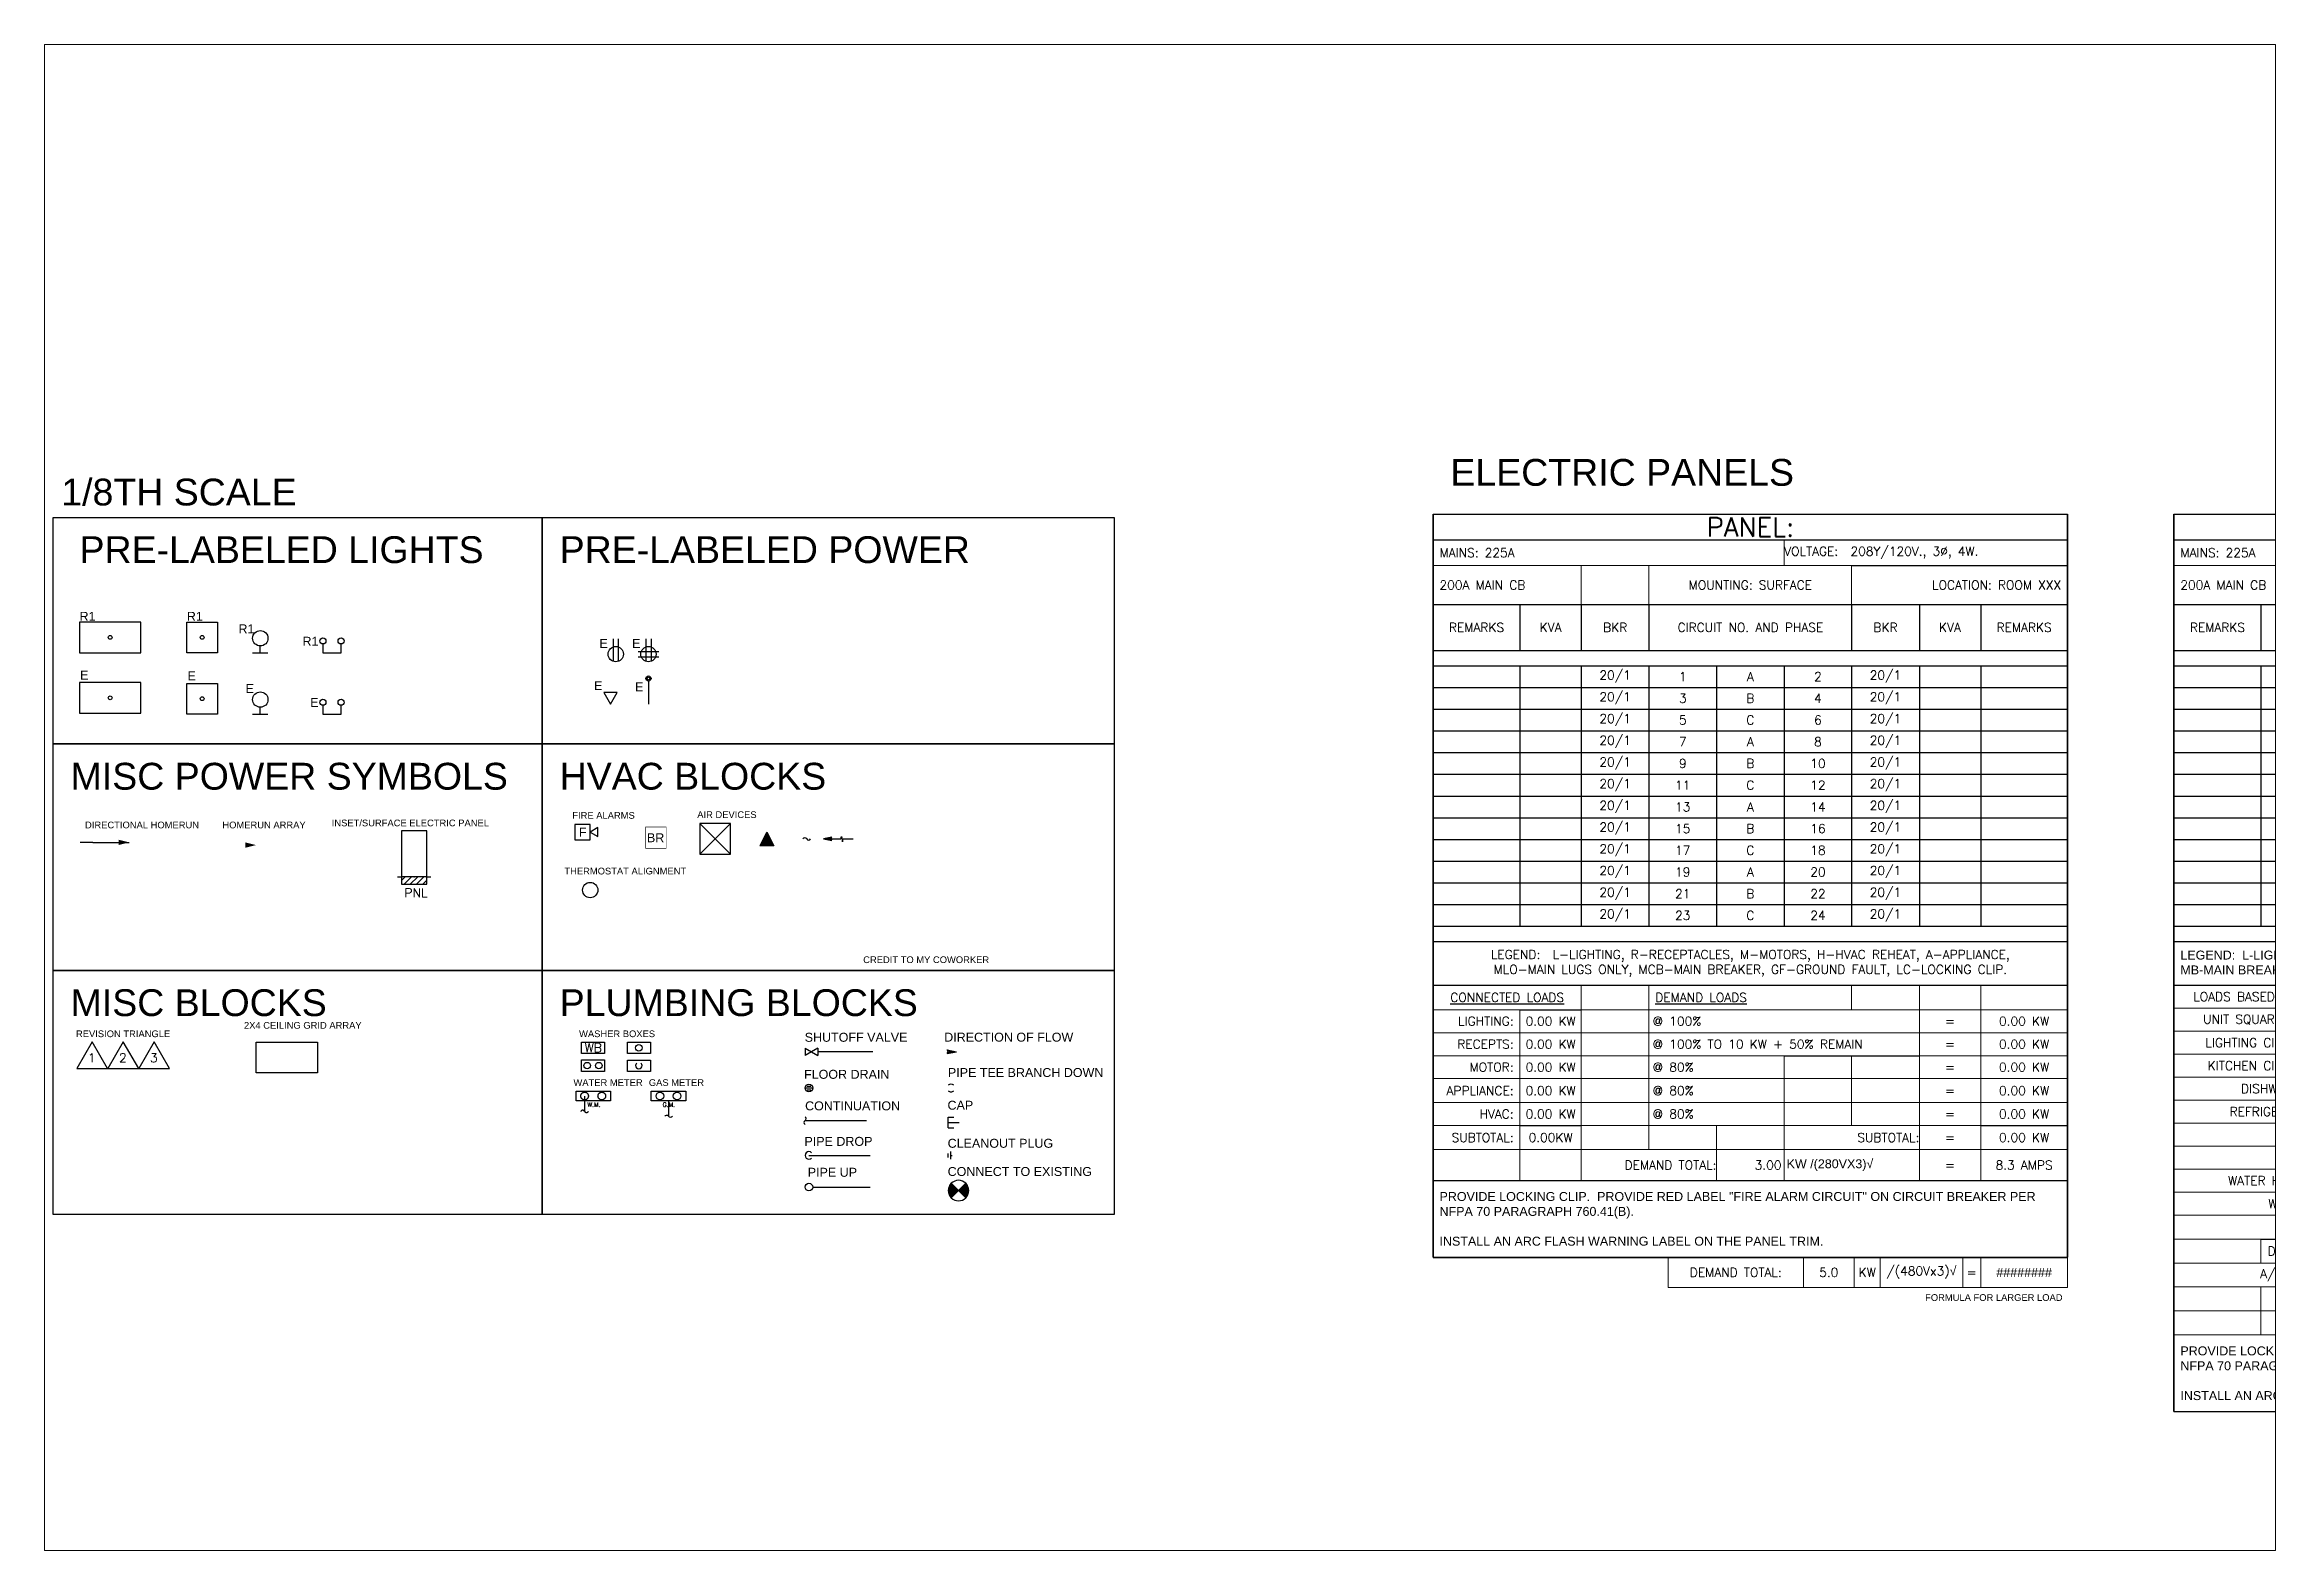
# Paper-space layout 'Layout1' of a CAD drawing. Header units: inches. Extents: x 1.06 to 9.55, y 0.72 to 6.45.
# The model-space entities are those that its viewports show. They can reach past a viewport. Long polylines and large blocks are cut down to what shows.
import ezdxf
from ezdxf.enums import TextEntityAlignment as Align

# ---------------------------------------------------------------- set-up
doc = ezdxf.new("R2010")
doc.units = ezdxf.units.IN
doc.header["$MEASUREMENT"] = 0
doc.set_wipeout_variables(frame=1)
doc.linetypes.add('CENTER8', pattern=[0.28125, 0.1875, -0.03125, 0.03125, -0.03125])
doc.linetypes.add('HIDDEN2', pattern=[0.1875, 0.125, -0.0625])
doc.layers.get('0').update_dxf_attribs({"color": 255})
doc.layers.get('Defpoints').update_dxf_attribs({"color": 255})
for name, color, linetype in [('0 @ 1', 255, 'Continuous'), ('0-REV1 @ 1', 6, 'Continuous'), ('0-REV2 @ 1', 6, 'Continuous'), ('0-REV3 @ 1', 6, 'Continuous'), ('E-CIRCUIT', 241, 'Continuous'), ('E-EMLITE', 201, 'Continuous'), ('E-EXIST', 101, 'Continuous'), ('E-FIRE', 12, 'Continuous'), ('E-LITE', 210, 'Continuous'), ('E-SERVICE', 251, 'HIDDEN2'), ('E-TEXT', 2, 'Continuous'), ('G-TEXT', 2, 'Continuous'), ('G-Wipeout', 250, 'Continuous'), ('H-N-DIFF', 231, 'Continuous'), ('P-CW-E', 154, 'CENTER8'), ('P-GAS-E', 34, 'Continuous'), ('VMP-CLG-GRID', 56, 'Continuous')]:
    doc.layers.add(name, color=color, linetype=linetype)
doc.styles.add('ROMANS', font='ROMANS.shx')
doc.styles.get("Standard").update_dxf_attribs({"font": 'arial.ttf'})

psp = doc.layouts.get("Layout1")

msp = doc.modelspace()

# ---------------------------------------------------------------- texts
at = {"layer": 'Defpoints'}
msp.add_text('FORMULA FOR LARGER LOAD', height=5.25, dxfattribs=at).set_placement((1465.2, -81.5))
at = {"layer": 'E-TEXT'}
for s, height, p in [('ELECTRIC PANELS', 21, (1093.6, 556.7)), ('1/8TH SCALE', 21, (6.3, 541.3)), ('PRE-LABELED LIGHTS', 21, (20.6, 496.2)), ('PRE-LABELED POWER', 21, (396.4, 496.2)), ('MISC POWER SYMBOLS', 21, (13.6, 318.8)), ('HVAC BLOCKS', 21, (396.4, 318.8)), ('DIRECTIONAL HOMERUN', 5.25, (24.9, 288.5)), ('HOMERUN ARRAY', 5.25, (132.4, 288.5)), ('INSET/SURFACE ELECTRIC PANEL', 5.25, (218, 290.1)), ('THERMOSTAT ALIGNMENT', 5.25, (400.1, 252.4)), ('CREDIT TO MY COWORKER', 5.25, (634, 183)), ('MISC BLOCKS', 21, (13.6, 141.5)), ('PLUMBING BLOCKS', 21, (396.4, 141.5)), ('REVISION TRIANGLE', 5.25, (17.8, 125)), ('2X4 CEILING GRID ARRAY', 5.25, (149.3, 131.6)), ('WASHER BOXES', 5.25, (411.6, 125)), ('WATER METER', 5.25, (407.2, 86.8)), ('GAS METER', 5.25, (466.2, 86.8))]:
    msp.add_text(s, height=height, dxfattribs=at).set_placement(p)
for s, p in [('FIRE ALARMS', (406.3, 298.6)), ('AIR DEVICES', (504.1, 299.2))]:
    msp.add_text(s, height=5.25, dxfattribs=at).set_placement(p, align=Align.MIDDLE_LEFT)
at = {"layer": 'G-TEXT'}
for s, p in [('DIRECTION OF FLOW', (697.4, 125)), ('FLOOR DRAIN ', (587.7, 95.9)), ('PIPE TEE BRANCH DOWN', (700.3, 97.3)), ('CONTINUATION', (588.5, 71.2)), ('CLEANOUT PLUG', (700.1, 41.9)), ('CONNECT TO EXISTING', (700.1, 19.8))]:
    msp.add_text(s, height=7, dxfattribs=at).set_placement(p, align=Align.MIDDLE_LEFT)
at = {"layer": 'G-TEXT', "char_height": 3.5, "attachment_point": 1}
for s, insert in [('{\\Fromans|c0;W.M.}', (418.2, 73.9)), ('{\\Fromans|c0;G.M.}', (477, 73.9))]:
    msp.add_mtext_dynamic_manual_height_columns(s, width=9.271, gutter_width=35, heights=[0], dxfattribs=dict(at, insert=insert))

# ---------------------------------------------------------------- blocks, each defined once
blk = doc.blocks.new('*U37')
at = {"layer": 'E-CIRCUIT'}
for points in [[(10, 0), (0, 0)], [(10, 0), (38.4, 0)]]:
    blk.add_lwpolyline(points, dxfattribs=at)
blk.add_solid([(38.4, 0), (30, 2.1), (30, -2.1)], dxfattribs=at)
blk = doc.blocks.new('Data Receptacle Block')
blk.add_lwpolyline([(-5.2, 9), (0, 0), (5.2, 9), (-5.2, 9)])
blk = doc.blocks.new('*U62')
blk.add_blockref('Data Receptacle Block', (0, 0))
blk.add_text('E', height=7).set_placement((-12.8, 10.9))
blk = doc.blocks.new('Light Switch')
blk.add_line((0, 18), (0, 0))
for radius in [2, 1]:
    blk.add_circle((0, 20), radius)
blk = doc.blocks.new('Existing Annotative Light Switch')
blk.add_blockref('Light Switch', (0, 0))
blk.add_text('E', height=7).set_placement((-10.5, 10))
blk = doc.blocks.new('Duplex Receptacle')
for p, q in [((-2, 18), (-2, 0.376893)), ((2, 18), (2, 0.376893))]:
    blk.add_line(p, q)
blk.add_circle((0, 6), 6)
blk = doc.blocks.new('*U85')
blk.add_blockref('Duplex Receptacle', (0, 0))
blk.add_text('E', height=7).set_placement((-12.8, 10.9))
blk = doc.blocks.new('2x4 Troffer Light')
blk.add_lwpolyline([(-48, 0), (0, 0), (0, 24), (-48, 24)], close=True)
blk.add_circle((-24.0024, 12), 1.5)
blk = doc.blocks.new('*U20')
blk.add_blockref('2x4 Troffer Light', (0, 0))
blk.add_text('E', height=7).set_placement((-47.6, 26.3))
blk = doc.blocks.new('2x2 Light')
blk.add_lwpolyline([(-24, 24), (0, 24), (0, 0), (-24, 0)], close=True)
blk.add_circle((-12, 12), 1.5)
blk = doc.blocks.new('Existing Annotative 2x2 Light')
blk.add_blockref('2x2 Light', (0, 0))
blk.add_text('E', height=7).set_placement((-23.5, 26.3))
blk = doc.blocks.new('New 2x4 Troffer')
blk.add_circle((-24, 12), 1.5)
at = {"layer": 'E-LITE'}
blk.add_lwpolyline([(-48, 0), (0, 0), (0, 24), (-48, 24)], close=True, dxfattribs=at)
blk = doc.blocks.new('Annotation 2x4 Light New')
blk.add_blockref('New 2x4 Troffer', (0, 0))
at = {"layer": 'E-TEXT', "flags": 4}
blk.add_attdef('LIGHTLABEL', (-48, 25), '', height=7, dxfattribs=at)
blk = doc.blocks.new('2x2 Light Troffer')
blk.add_circle((-12, 12), 1.5)
at = {"layer": 'E-LITE'}
blk.add_lwpolyline([(-24, 24), (0, 24), (0, 0), (-24, 0)], close=True, dxfattribs=at)
blk = doc.blocks.new('*U23')
blk.add_blockref('2x2 Light Troffer', (0, 0))
at = {"layer": 'E-TEXT', "flags": 4}
blk.add_attdef('LIGHTLABEL', (-24, 25), '', height=7, dxfattribs=at)
blk = doc.blocks.new('Quad Receptacle')
for p, q in [((-2, 18), (-2, 11.7)), ((2, 18), (2, 11.7)), ((-8.1, 8), (8.1, 8)), ((-8.1, 4), (8.1, 4)), ((-2, 11.7), (-2, 0.4)), ((2, 11.7), (2, 0.4))]:
    blk.add_line(p, q)
blk.add_circle((0, 6), 6)
blk = doc.blocks.new('*U61')
blk.add_blockref('Quad Receptacle', (0, 0))
blk.add_text('E', height=7).set_placement((-12.8, 10.9))
blk = doc.blocks.new('*U18')
for points in [[(12, 12), (0, 12), (0, 0), (12, 0)], [(12, 6), (18, 2.5), (18, 9.5)]]:
    blk.add_lwpolyline(points, close=True)
at = {"insert": (6.2, 9.3), "char_height": 7, "width": 16.584, "attachment_point": 2}
blk.add_mtext('\\A1;F', dxfattribs=at)
blk = doc.blocks.new('Wall Light')
for p, q in [((-6, 0), (6, 0)), ((0, 0), (0, 5.3))]:
    blk.add_line(p, q)
blk.add_circle((0, 11.3), 6)
blk = doc.blocks.new('*U24')
blk.add_blockref('Wall Light', (0, 0))
blk.add_text('E', height=7).set_placement((-11.5, 16.4))
blk = doc.blocks.new('*U26')
at = {"layer": 'E-LITE'}
blk.add_blockref('Wall Light', (0, 0), dxfattribs=at)
at = {"layer": 'E-TEXT', "flags": 4}
blk.add_attdef('LIGHTLABEL', (-17.1, 15.2), '', height=7, dxfattribs=at)
blk = doc.blocks.new('Egress Light')
blk.add_lwpolyline([(-7.1, 6.9), (-7.1, 0), (7.1, 0), (7.1, 6.9)])
for centre in [(-7.1, 9.2), (7.1, 9.2)]:
    blk.add_circle(centre, 2.34)
blk = doc.blocks.new('*U29')
blk.add_blockref('Egress Light', (0, 0))
blk.add_text('E', height=7).set_placement((-17, 5.6))
blk = doc.blocks.new('Annotation for Egress Light')
at = {"layer": 'E-EMLITE'}
blk.add_blockref('Egress Light', (0, 0), dxfattribs=at)
at = {"layer": 'E-TEXT', "flags": 4}
blk.add_attdef('LIGHTLABEL', (-23.1, 5.5), '', height=7, dxfattribs=at)
blk = doc.blocks.new('*U32')
at = {"layer": 'VMP-CLG-GRID'}
blk.add_lwpolyline([(0, 24), (48, 24), (48, 0), (0, 0)], close=True, dxfattribs=at)
blk = doc.blocks.new('*U35')
for p, q in [((-12, 12), (12, -12)), ((12, 12), (-12, -12))]:
    blk.add_line(p, q)
blk.add_lwpolyline([(-12, -12), (12, -12), (12, 12), (-12, 12)], close=True)
blk = doc.blocks.new('*U39')
blk.add_lwpolyline([(7.3, -1.5), (-8.8, -1.5), (-8.8, -17.5), (7.3, -17.5)], close=True)
blk.add_attdef('NOTE', text='', height=7).set_placement((-1, -9.6), align=Align.MIDDLE)
blk.add_wipeout([(7.3, -17.5), (7.3, -1.5), (-8.8, -1.5), (-8.8, -17.5)])
blk = doc.blocks.new('*U41')
for p, q in [((0, -102), (-138, -375)), ((138, -375), (-138, -375)), ((0, -102), (138, -375))]:
    blk.add_line(p, q)
blk.add_wipeout([(138, -375), (0, -102), (-138, -375)])
h = blk.add_hatch()
h.set_pattern_fill('ANSI31', color=256, scale=2)
h.set_pattern_definition([(45, (0, 0), (-4.49013, 4.49013), [])])
h.paths.add_polyline_path([(0, -102), (-138, -375), (138, -375)])
blk = doc.blocks.new('*U45')
for p, q in [((6.6, 1.3), (0, 0)), ((0, 0), (6.6, -1.3)), ((5.1, 0), (6.6, 1.3)), ((6.6, -1.3), (5.1, 0))]:
    blk.add_line(p, q)
blk.add_lwpolyline([(4.8, 0), (13.8, 0), (14.3, 2), (15, -2.2), (15.6, 0), (23.3, 0)])
for points in [[(5.1, 0), (6.6, 1.3), (0, 0)], [(6.6, -1.3), (5.1, 0), (0, 0)]]:
    blk.add_solid(points)
blk = doc.blocks.new('*U44')
for centre, radius, start, end in [((-1.5, -0.8), 1.69, 28.9754, 152.3157), ((1.5, 0.9), 1.74, 210.7723, 327.9291)]:
    blk.add_arc(centre, radius, start, end)
blk = doc.blocks.new('WasherBoxAnnotative')
blk.add_lwpolyline([(9, 4.5), (9, -4.5), (-9, -4.5), (-9, 4.5)], close=True)
at = {"insert": (-6.6, 3.5), "char_height": 7, "attachment_point": 1, "style": 'ROMANS'}
blk.add_mtext_dynamic_manual_height_columns('{\\C2;WB}', width=13.964, gutter_width=35, heights=[0], dxfattribs=at)
blk = doc.blocks.new('WasherBoxDrop')
at = {"linetype": 'Continuous'}
blk.add_lwpolyline([(9, 4.5), (9, -4.5), (-9, -4.5), (-9, 4.5)], close=True, dxfattribs=at)
blk.add_circle((0, 0), 2.55)
blk = doc.blocks.new('WasherBoxWH-C')
blk.add_lwpolyline([(9, 4.5), (9, -4.5), (-9, -4.5), (-9, 4.5)], close=True)
at = {"color": 1}
blk.add_circle((-4.5, 0), 2.55, dxfattribs=at)
at = {"color": 5}
blk.add_circle((4.5, 0), 2.55, dxfattribs=at)
blk = doc.blocks.new('*T50')
at = {"layer": 'Defpoints', "color": 8, "linetype": 'ByBlock', "lineweight": 0, "transparency": 16777216}
for p, q in [((274.7, -20.1), (274.7, -40.2)), ((0, -40.2), (327.6, -40.2)), ((116, -40.2), (116, -70.7)), ((168.9, -40.2), (168.9, -70.7)), ((327.6, -40.2), (327.6, -70.7)), ((116, -368.8), (116, -521.8)), ((168.9, -368.8), (168.9, -497.5)), ((327.6, -368.8), (327.6, -388)), ((380.6, -368.8), (380.6, -521.8)), ((428.6, -368.8), (428.6, -521.8)), ((0, -388), (68, -388)), ((68, -388), (68, -521.8)), ((116, -388), (496.6, -388)), ((0, -406), (496.6, -406)), ((0, -424), (274.7, -424)), ((274.7, -424), (274.7, -521.8)), ((327.6, -424), (327.6, -478.7)), ((380.6, -424), (496.6, -424)), ((0, -442), (496.6, -442)), ((0, -460.7), (496.6, -460.7)), ((0, -478.7), (68, -478.7)), ((116, -478.7), (428.6, -478.7)), ((221.8, -478.7), (221.8, -521.8)), ((0, -497.5), (496.6, -497.5))]:
    blk.add_line(p, q, dxfattribs=at)
at = {"layer": 'E-TEXT', "color": 0, "lineweight": -2, "transparency": 16777216}
for p, q in [((0, 0), (496.6, 0)), ((0, 0), (0, -581.9)), ((496.6, -20.1), (496.6, 0)), ((0, 0), (496.6, 0)), ((0, -20.1), (0, 0)), ((496.6, 0), (496.6, -581.8)), ((0, -20.1), (274.7, -20.1)), ((0, -40.2), (0, -20.1)), ((496.6, -40.2), (496.6, -20.1)), ((0, -70.7), (0, -40.2)), ((496.6, -70.7), (496.6, -40.2)), ((0, -70.7), (327.6, -70.7)), ((0, -106.7), (0, -70.7)), ((496.6, -106.7), (496.6, -70.7)), ((0, -118.7), (0, -106.7)), ((0, -135.7), (0, -118.7)), ((496.6, -118.7), (496.6, -106.7)), ((496.6, -135.7), (496.6, -118.7)), ((0, -152.7), (0, -135.7)), ((496.6, -152.7), (496.6, -135.7)), ((0, -169.7), (0, -152.7)), ((496.6, -169.7), (496.6, -152.7)), ((0, -186.7), (0, -169.7)), ((496.6, -186.7), (496.6, -169.7)), ((0, -203.7), (0, -186.7)), ((496.6, -203.7), (496.6, -186.7)), ((0, -220.7), (0, -203.7)), ((496.6, -220.7), (496.6, -203.7)), ((0, -237.7), (0, -220.7)), ((496.6, -237.7), (496.6, -220.7)), ((0, -254.7), (0, -237.7)), ((496.6, -254.7), (496.6, -237.7)), ((0, -271.7), (0, -254.7)), ((496.6, -271.7), (496.6, -254.7)), ((0, -288.7), (0, -271.7)), ((496.6, -288.7), (496.6, -271.7)), ((0, -305.7), (0, -288.7)), ((496.6, -305.7), (496.6, -288.7)), ((0, -322.7), (0, -305.7)), ((496.6, -322.7), (496.6, -305.7)), ((0, -334.7), (0, -322.7)), ((496.6, -334.7), (496.6, -322.7)), ((0, -368.8), (0, -334.7)), ((496.6, -368.8), (496.6, -334.7)), ((0, -368.8), (116, -368.8)), ((0, -388), (0, -368.8)), ((496.6, -388), (496.6, -368.8)), ((0, -406), (0, -388)), ((496.6, -406), (496.6, -388)), ((0, -424), (0, -406)), ((496.6, -424), (496.6, -406)), ((0, -442), (0, -424)), ((496.6, -442), (496.6, -424)), ((0, -460.7), (0, -442)), ((496.6, -460.7), (496.6, -442)), ((0, -478.7), (0, -460.7)), ((496.6, -478.7), (496.6, -460.7)), ((0, -497.5), (0, -478.7)), ((68, -478.7), (116, -478.7)), ((428.6, -478.7), (496.6, -478.7)), ((496.6, -497.5), (496.6, -478.7)), ((0, -521.8), (0, -497.5)), ((496.6, -521.8), (496.6, -497.5)), ((0, -521.8), (496.6, -521.8)), ((0, -581.8), (0, -521.8)), ((496.6, -581.9), (496.6, -521.8)), ((0, -581.8), (496.6, -581.8)), ((0, -581.9), (496.6, -581.9))]:
    blk.add_line(p, q, dxfattribs=at)
at = {"layer": 'E-TEXT', "color": 0, "linetype": 'ByBlock', "lineweight": -2, "transparency": 16777216}
for p, q in [((274.7, -20.1), (496.6, -20.1)), ((327.6, -40.2), (496.6, -40.2)), ((68, -70.7), (68, -106.7)), ((116, -70.7), (116, -106.7)), ((168.9, -70.7), (168.9, -106.7)), ((327.6, -70.7), (496.6, -70.7)), ((327.6, -70.7), (327.6, -106.7)), ((380.6, -70.7), (380.6, -106.7)), ((428.6, -70.7), (428.6, -106.7)), ((0, -106.7), (496.6, -106.7)), ((0, -118.7), (496.6, -118.7)), ((68, -118.7), (68, -322.7)), ((116, -118.7), (116, -322.7)), ((168.9, -118.7), (168.9, -322.7)), ((221.8, -118.7), (221.8, -322.7)), ((274.7, -118.7), (274.7, -322.7)), ((327.6, -118.7), (327.6, -322.7)), ((380.6, -118.7), (380.6, -322.7)), ((428.6, -118.7), (428.6, -322.7)), ((0, -135.7), (496.6, -135.7)), ((0, -152.7), (496.6, -152.7)), ((0, -169.7), (496.6, -169.7)), ((0, -186.7), (496.6, -186.7)), ((0, -203.7), (496.6, -203.7)), ((0, -220.7), (496.6, -220.7)), ((0, -237.7), (496.6, -237.7)), ((0, -254.7), (496.6, -254.7)), ((0, -271.7), (496.6, -271.7)), ((0, -288.7), (496.6, -288.7)), ((0, -305.7), (496.6, -305.7)), ((0, -322.7), (496.6, -322.7)), ((0, -334.7), (496.6, -334.7)), ((116, -368.8), (496.6, -368.8)), ((68, -388), (116, -388)), ((274.7, -424), (380.6, -424))]:
    blk.add_line(p, q, dxfattribs=at)
at = {"layer": 'E-TEXT', "color": 0, "transparency": 16777216, "style": 'ROMANS'}
for s, insert, char_height, width, attachment_point in [('PANEL:', (248.3, -10.1), 15, 496.498, 5), ('{\\C256;MAINS: 225A\\P}', (5, -30.2), 7, 264.735, 4), ('{\\C256;VOLTAGE:  208Y/120V., 3%%C, 4W.}', (274.8, -30.2), 7, 221.763, 4), ('{\\C256;200A MAIN CB\\P}', (5, -55.5), 7, 106, 4), ('REMARKS', (34, -88.7), 7, 67.88, 5), ('KVA', (92, -88.7), 7, 47.88, 5), ('BKR', (142.5, -88.7), 7, 52.792, 5), ('CIRCUIT NO. AND PHASE', (248.3, -88.7), 7, 158.615, 5), ('BKR', (354.1, -88.7), 7, 52.852, 5), ('KVA', (404.6, -88.7), 7, 47.88, 5), ('REMARKS', (462.6, -88.7), 7, 67.88, 5), ('\\A1;20/1 ', (142.5, -127.2), 7, 52.792, 5), ('\\A1;20/1 ', (354.1, -127.2), 7, 52.852, 5), ('\\A1;20/1 ', (142.5, -144.2), 7, 52.792, 5), ('1', (195.4, -127.2), 7, 52.792, 5), ('A', (248.3, -127.2), 7, 52.792, 5), ('2', (301.2, -127.2), 7, 52.792, 5), ('\\A1;20/1 ', (354.1, -144.2), 7, 52.852, 5), ('\\A1;20/1 ', (142.5, -161.2), 7, 52.792, 5), ('3', (195.4, -144.2), 7, 52.792, 5), ('B', (248.3, -144.2), 7, 52.792, 5), ('4', (301.2, -144.2), 7, 52.792, 5), ('\\A1;20/1 ', (354.1, -161.2), 7, 52.852, 5), ('\\A1;20/1 ', (142.5, -178.2), 7, 52.792, 5), ('5', (195.4, -161.2), 7, 52.792, 5), ('C', (248.3, -161.2), 7, 52.792, 5), ('6', (301.2, -161.2), 7, 52.792, 5), ('\\A1;20/1 ', (354.1, -178.2), 7, 52.852, 5), ('\\A1;20/1 ', (142.5, -195.2), 7, 52.792, 5), ('7', (195.4, -178.2), 7, 52.792, 5), ('9', (195.4, -195.2), 7, 52.792, 5), ('A', (248.3, -178.2), 7, 52.792, 5), ('B', (248.3, -195.2), 7, 52.792, 5), ('10', (301.2, -195.2), 7, 52.792, 5), ('8', (301.2, -178.2), 7, 52.792, 5), ('\\A1;20/1 ', (354.1, -195.2), 7, 52.852, 5), ('\\A1;20/1 ', (142.5, -212.2), 7, 52.792, 5), ('11', (195.4, -212.2), 7, 52.792, 5), ('C', (248.3, -212.2), 7, 52.792, 5), ('12', (301.2, -212.2), 7, 52.792, 5), ('\\A1;20/1 ', (354.1, -212.2), 7, 52.852, 5), ('\\A1;20/1 ', (142.5, -229.2), 7, 52.792, 5), ('13', (195.4, -229.2), 7, 52.792, 5), ('A', (248.3, -229.2), 7, 52.792, 5), ('14', (301.2, -229.2), 7, 52.792, 5), ('\\A1;20/1 ', (354.1, -229.2), 7, 52.852, 5), ('\\A1;20/1 ', (142.5, -246.2), 7, 52.792, 5), ('15', (195.4, -246.2), 7, 52.792, 5), ('B', (248.3, -246.2), 7, 52.792, 5), ('16', (301.2, -246.2), 7, 52.792, 5), ('\\A1;20/1 ', (354.1, -246.2), 7, 52.852, 5), ('\\A1;20/1 ', (142.5, -263.2), 7, 52.792, 5), ('17', (195.4, -263.2), 7, 52.792, 5), ('C', (248.3, -263.2), 7, 52.792, 5), ('18', (301.2, -263.2), 7, 52.792, 5), ('\\A1;20/1 ', (354.1, -263.2), 7, 52.852, 5), ('\\A1;20/1 ', (142.5, -280.2), 7, 52.792, 5), ('19', (195.4, -280.2), 7, 52.792, 5), ('A', (248.3, -280.2), 7, 52.792, 5), ('20', (301.2, -280.2), 7, 52.792, 5), ('\\A1;20/1 ', (354.1, -280.2), 7, 52.852, 5), ('\\A1;20/1 ', (142.5, -297.2), 7, 52.792, 5), ('21', (195.4, -297.2), 7, 52.792, 5), ('B', (248.3, -297.2), 7, 52.792, 5), ('22', (301.2, -297.2), 7, 52.792, 5), ('\\A1;20/1 ', (354.1, -297.2), 7, 52.852, 5), ('\\A1;20/1 ', (142.5, -314.2), 7, 52.792, 5), ('23', (195.4, -314.2), 7, 52.792, 5), ('C', (248.3, -314.2), 7, 52.792, 5), ('24', (301.2, -314.2), 7, 52.792, 5), ('\\A1;20/1 ', (354.1, -314.2), 7, 52.852, 5), ('{\\C256;LEGEND:  L-LIGHTING, R-RECEPTACLES, M-MOTORS, H-HVAC REHEAT, A-APPLIANCE, MLO-MAIN LUGS ONLY, MCB-MAIN BREAKER, GF-GROUND FAULT, LC-LOCKING CLIP.}', (248.3, -351.7), 7, 486.618, 5), ('{\\LCONNECTED LOADS}', (58, -378.4), 7, 115.88, 5), ('{\\LDEMAND LOADS}', (173.9, -378.4), 7, 148.735, 4), ('LIGHTING:', (63, -397), 7, 58, 6), ('0.00 KW', (92, -397), 7, 47.88, 5), ('@ 100%', (171.9, -397), 7, 205.706, 4), ('=', (404.6, -397), 7, 47.88, 5), ('0.00 KW', (462.6, -397), 7, 67.88, 5), ('RECEPTS:', (63, -415), 7, 58, 6), ('0.00 KW', (92, -415), 7, 47.88, 5), ('@ 100% TO 10 KW + 50% REMAIN', (171.9, -415), 7, 205.706, 4), ('=', (404.6, -415), 7, 47.88, 5), ('0.00 KW', (462.6, -415), 7, 67.88, 5), ('MOTOR:', (63, -433), 7, 58, 6), ('0.00 KW', (92, -433), 7, 47.88, 5), ('@ 80%', (171.9, -433), 7, 99.823, 4), ('=', (404.6, -433), 7, 47.88, 5), ('0.00 KW', (462.6, -433), 7, 67.88, 5), ('APPLIANCE:', (63, -451.4), 7, 58, 6), ('0.00 KW', (92, -451.4), 7, 47.88, 5), ('@ 80%', (171.9, -451.4), 7, 99.823, 4), ('=', (404.6, -451.4), 7, 47.88, 5), ('0.00 KW', (462.6, -451.4), 7, 67.88, 5), ('HVAC:', (63, -469.7), 7, 58, 6), ('0.00 KW', (92, -469.7), 7, 47.88, 5), ('@ 80%', (171.9, -469.7), 7, 99.823, 4), ('=', (404.6, -469.7), 7, 47.88, 5), ('0.00 KW', (462.6, -469.7), 7, 67.88, 5), ('SUBTOTAL:', (63, -488.1), 7, 58, 6), ('0.00KW', (92, -488.1), 7, 47.88, 5), ('SUBTOTAL:', (380.6, -488.1), 7, 105.763, 6), ('=', (404.6, -488.1), 7, 47.88, 5), ('0.00 KW', (462.6, -488.1), 7, 67.88, 5), ('DEMAND TOTAL:', (221.8, -509.7), 7, 105.703, 6), ('3.00', (272.7, -509.7), 7, 48.912, 6), ('8.3 AMPS', (462.6, -509.7), 7, 67.88, 5), ('=', (404.6, -509.7), 7, 47.88, 5)]:
    blk.add_mtext(s, dxfattribs=dict(at, insert=insert, char_height=char_height, width=width, attachment_point=attachment_point))
at = {"layer": 'E-TEXT', "color": 0, "transparency": 16777216, "char_height": 7}
for s, insert, width, attachment_point in [('{\\Fromans|c0;\\C256;MOUNTING: SURFACE}', (248.3, -55.5), 158.615, 5), ('{\\Fromans|c0;LOCATION: ROOM XXX}', (491.6, -55.5), 158.972, 6), ('KW /(280VX3){\\fArial|b0|i0|c0|p34;√}', (276.7, -509.7), 101.883, 4), ('{\\C256;PROVIDE LOCKING CLIP.  PROVIDE RED LABEL "FIRE ALARM CIRCUIT" ON CIRCUIT BREAKER PER NFPA 70 PARAGRAPH 760.41(B). \\P \\PINSTALL AN ARC FLASH WARNING LABEL ON THE PANEL TRIM.}', (5, -551.8), 486.618, 4)]:
    blk.add_mtext(s, dxfattribs=dict(at, insert=insert, width=width, attachment_point=attachment_point))
blk = doc.blocks.new('*T51')
at = {"layer": 'Defpoints', "color": 8, "linetype": 'ByBlock', "lineweight": 0, "transparency": 16777216}
for p, q in [((0, 0), (312.6, 0)), ((0, 0), (0, -23.8)), ((105.8, 0), (105.8, -23.8)), ((145.6, 0), (145.6, -23.8)), ((165.9, 0), (165.9, -23.8)), ((230.5, 0), (230.5, -23.8)), ((244.6, 0), (244.6, -23.8)), ((312.6, 0), (312.6, -23.8)), ((0, -23.8), (312.6, -23.8))]:
    blk.add_line(p, q, dxfattribs=at)
at = {"layer": 'Defpoints', "color": 0, "transparency": 16777216, "char_height": 7, "attachment_point": 5, "style": 'ROMANS'}
for s, insert, width in [('DEMAND TOTAL:', (52.9, -11.9), 105.703), ('5.0', (125.7, -11.9), 39.694), ('=', (237.5, -11.9), 13.927)]:
    blk.add_mtext(s, dxfattribs=dict(at, insert=insert, width=width))
at = {"layer": 'Defpoints', "color": 0, "transparency": 16777216, "char_height": 7, "attachment_point": 5}
for s, insert, width in [('{\\Fromans|c0;KW}', (155.8, -11.9), 20.143), ('{\\Fromans|c0;/(480Vx3)}√', (198.2, -11.9), 64.505), ('########', (278.6, -11.9), 67.88)]:
    blk.add_mtext(s, dxfattribs=dict(at, insert=insert, width=width))
blk = doc.blocks.new('HomeRunHeader')
at = {"layer": 'E-CIRCUIT'}
blk.add_solid([(8.4, 0), (0, 2.1), (0, -2.1)], dxfattribs=at)
blk = doc.blocks.new('Revision Triangle')
blk.add_wipeout([(12.3, 21), (24.4, 0), (0.2, 0)])
at = {"linetype": 'Continuous'}
blk.add_lwpolyline([(12.3, 21), (0.2, 0), (24.4, 0)], close=True, dxfattribs=at)
at = {"style": 'ROMANS'}
blk.add_attdef('#', (9, 4.9), '', height=7, dxfattribs=at)
blk = doc.blocks.new('valve-shutoff')
blk.add_wipeout([(5, 2.9), (-5, 2.9), (-5, -2.9), (5, -2.9)]).dxf.layer = 'G-Wipeout'
at = {"linetype": 'Continuous'}
for p, q in [((-5, 2.9), (-5, -2.9)), ((-5, 2.9), (5, -2.9)), ((5, 2.9), (-5, -2.9)), ((5, 2.9), (5, -2.9))]:
    blk.add_line(p, q, dxfattribs=at)
blk = doc.blocks.new('*U71')
for centre, radius, start, end in [((-0.9, 1.5), 1.74, 300.7723, 57.9291), ((0.8, -1.5), 1.69, 118.9754, 242.3157)]:
    blk.add_arc(centre, radius, start, end)
blk = doc.blocks.new('PIPE_DROP')
blk.add_wipeout([(-3, 3), (2.1, 3), (2.1, -3), (-3, -3)]).dxf.layer = 'G-Wipeout'
at = {"linetype": 'Continuous'}
blk.add_arc((0, 0), 3, 45, 315, dxfattribs=at)
blk = doc.blocks.new('PIPE_UP')
blk.add_wipeout([(-3, 3), (3, 3), (3, -3), (-3, -3)]).dxf.layer = 'G-Wipeout'
at = {"color": 0, "linetype": 'Continuous'}
blk.add_circle((0, 0), 3, dxfattribs=at)
blk = doc.blocks.new('*U72')
at = {"linetype": 'Continuous'}
h = blk.add_hatch(color=256, dxfattribs=at)
h.dxf.hatch_style = 1
h.paths.add_polyline_path([(6.3, 0), (-0.8, 1.5), (0, 0), (-0.8, -1.5)])
for p, q in [((-0.8, 1.5), (6.3, 0)), ((0, 0), (-0.8, 1.5)), ((-0.8, -1.5), (0, 0)), ((-0.8, -1.5), (6.3, 0))]:
    blk.add_line(p, q, dxfattribs=at)
blk = doc.blocks.new('TEE DOWN')
blk.add_wipeout([(-2.1, 3), (2.1, 3), (2.1, -3), (-2.1, -3)]).dxf.layer = 'G-Wipeout'
at = {"linetype": 'Continuous'}
for start, end in [(45, 135), (225, 315)]:
    blk.add_arc((0, 0), 3, start, end, dxfattribs=at)
blk = doc.blocks.new('FloorDrain')
for p, q in [((-3, 0), (3, 0)), ((-1.6, 1.5), (1.6, 1.5)), ((-1.6, -1.5), (1.6, -1.5))]:
    blk.add_line(p, q)
blk.add_circle((0, 0), 3)
blk = doc.blocks.new('CAP')
at = {"linetype": 'Continuous'}
for p, q in [((0, -4.242), (0, 4.242)), ((0, 4.242), (4.242, 4.242)), ((0, 0), (8.484, 0)), ((0, -4.242), (4.242, -4.242))]:
    blk.add_line(p, q, dxfattribs=at)
blk = doc.blocks.new('Clean Out')
at = {"linetype": 'Continuous'}
for p, q in [((-2, -1.5), (-2, 1.5)), ((0, -3), (0, 3))]:
    blk.add_line(p, q, dxfattribs=at)
blk.add_lwpolyline([(0, 0), (1, 0)])
blk = doc.blocks.new('connect_existing')
at = {"transparency": 16777216}
h = blk.add_hatch(color=256, dxfattribs=at)
h.paths.add_polyline_path([(0.059, -0.059, 0.414214), (0.059, 0.059), (0, 0)])
h.paths.add_polyline_path([(0, 0), (-0.059, 0.059, 0.414214), (-0.059, -0.059)])
for p, q in [((-0.059, 0.059), (-0.059, 0.059)), ((-0.059, 0.059), (-0.059, 0.059)), ((0, 0), (-0.059, 0.059)), ((0, 0), (-0.059, -0.059)), ((0.059, 0.059), (0, 0)), ((0.059, -0.059), (0, 0)), ((0.059, -0.059), (0.059, -0.059))]:
    blk.add_line(p, q, dxfattribs=at)
for start, end in [(135, 225), (45, 135), (315, 45), (225, 315)]:
    blk.add_arc((0, 0), 0.0833, start, end, dxfattribs=at)
blk = doc.blocks.new('*T74')
at = {"layer": 'Defpoints', "color": 8, "linetype": 'ByBlock', "lineweight": 0, "transparency": 16777216}
for p, q in [((274.7, -20.1), (274.7, -40.2)), ((0, -40.2), (327.6, -40.2)), ((116, -40.2), (116, -70.7)), ((168.9, -40.2), (168.9, -70.7)), ((327.6, -40.2), (327.6, -70.7)), ((221.8, -368.8), (221.8, -642.7)), ((274.7, -368.8), (274.7, -404.8)), ((327.6, -368.8), (327.6, -605.1)), ((380.6, -368.8), (380.6, -422.8)), ((428.6, -368.8), (428.6, -642.7)), ((0, -386.8), (116, -386.8)), ((116, -386.8), (116, -642.7)), ((168.9, -386.8), (168.9, -642.7)), ((221.8, -386.8), (496.6, -386.8)), ((0, -404.8), (496.6, -404.8)), ((0, -422.8), (496.6, -422.8)), ((0, -440.8), (496.6, -440.8)), ((0, -458.8), (496.6, -458.8)), ((0, -476.8), (496.6, -476.8)), ((0, -494.8), (496.6, -494.8)), ((0, -512.8), (496.6, -512.8)), ((0, -530.8), (496.6, -530.8)), ((0, -548.8), (496.6, -548.8)), ((0, -567.6), (68, -567.6)), ((68, -567.6), (68, -586.4)), ((116, -567.6), (274.7, -567.6)), ((274.7, -567.6), (274.7, -586.4)), ((327.6, -567.6), (496.6, -567.6)), ((0, -586.4), (327.6, -586.4)), ((428.6, -586.4), (496.6, -586.4)), ((0, -605.1), (496.6, -605.1)), ((68, -605.1), (68, -642.7)), ((0, -623.9), (496.6, -623.9)), ((0, -642.7), (496.6, -642.7))]:
    blk.add_line(p, q, dxfattribs=at)
at = {"layer": 'E-TEXT', "color": 0, "lineweight": -2, "transparency": 16777216}
for p, q in [((0, 0), (496.6, 0)), ((0, 0), (0, -702.7)), ((496.6, -20.1), (496.6, 0)), ((0, 0), (496.6, 0)), ((0, -20.1), (0, 0)), ((496.6, 0), (496.6, -702.7)), ((0, -20.1), (274.7, -20.1)), ((0, -40.2), (0, -20.1)), ((496.6, -40.2), (496.6, -20.1)), ((0, -70.7), (0, -40.2)), ((496.6, -70.7), (496.6, -40.2)), ((0, -70.7), (327.6, -70.7)), ((0, -106.7), (0, -70.7)), ((496.6, -106.7), (496.6, -70.7)), ((0, -118.7), (0, -106.7)), ((0, -135.7), (0, -118.7)), ((496.6, -118.7), (496.6, -106.7)), ((496.6, -135.7), (496.6, -118.7)), ((0, -152.7), (0, -135.7)), ((496.6, -152.7), (496.6, -135.7)), ((0, -169.7), (0, -152.7)), ((496.6, -169.7), (496.6, -152.7)), ((0, -186.7), (0, -169.7)), ((496.6, -186.7), (496.6, -169.7)), ((0, -203.7), (0, -186.7)), ((496.6, -203.7), (496.6, -186.7)), ((0, -220.7), (0, -203.7)), ((496.6, -220.7), (496.6, -203.7)), ((0, -237.7), (0, -220.7)), ((496.6, -237.7), (496.6, -220.7)), ((0, -254.7), (0, -237.7)), ((496.6, -254.7), (496.6, -237.7)), ((0, -271.7), (0, -254.7)), ((496.6, -271.7), (496.6, -254.7)), ((0, -288.7), (0, -271.7)), ((496.6, -288.7), (496.6, -271.7)), ((0, -305.7), (0, -288.7)), ((496.6, -305.7), (496.6, -288.7)), ((0, -322.7), (0, -305.7)), ((496.6, -322.7), (496.6, -305.7)), ((0, -334.7), (0, -322.7)), ((496.6, -334.7), (496.6, -322.7)), ((0, -368.8), (0, -334.7)), ((496.6, -368.8), (496.6, -334.7)), ((0, -368.8), (221.8, -368.8)), ((0, -386.8), (0, -368.8)), ((496.6, -386.8), (496.6, -368.8)), ((0, -404.8), (0, -386.8)), ((496.6, -404.8), (496.6, -386.8)), ((0, -422.8), (0, -404.8)), ((496.6, -422.8), (496.6, -404.8)), ((0, -440.8), (0, -422.8)), ((496.6, -440.8), (496.6, -422.8)), ((0, -458.8), (0, -440.8)), ((496.6, -458.8), (496.6, -440.8)), ((0, -476.8), (0, -458.8)), ((496.6, -476.8), (496.6, -458.8)), ((0, -494.8), (0, -476.8)), ((496.6, -494.8), (496.6, -476.8)), ((0, -512.8), (0, -494.8)), ((496.6, -512.8), (496.6, -494.8)), ((0, -530.8), (0, -512.8)), ((496.6, -530.8), (496.6, -512.8)), ((0, -548.8), (0, -530.8)), ((496.6, -548.8), (496.6, -530.8)), ((0, -567.6), (0, -548.8)), ((496.6, -567.6), (496.6, -548.8)), ((0, -586.4), (0, -567.6)), ((496.6, -586.4), (496.6, -567.6)), ((0, -605.1), (0, -586.4)), ((496.6, -605.1), (496.6, -586.4)), ((0, -623.9), (0, -605.1)), ((496.6, -623.9), (496.6, -605.1)), ((0, -642.7), (0, -623.9)), ((496.6, -642.7), (496.6, -623.9)), ((0, -702.7), (0, -642.7)), ((496.6, -702.7), (496.6, -642.7)), ((0, -702.7), (496.6, -702.7)), ((0, -702.7), (496.6, -702.7))]:
    blk.add_line(p, q, dxfattribs=at)
at = {"layer": 'E-TEXT', "color": 0, "linetype": 'ByBlock', "lineweight": -2, "transparency": 16777216}
for p, q in [((274.7, -20.1), (496.6, -20.1)), ((327.6, -40.2), (496.6, -40.2)), ((68, -70.7), (68, -106.7)), ((116, -70.7), (116, -106.7)), ((168.9, -70.7), (168.9, -106.7)), ((327.6, -70.7), (496.6, -70.7)), ((327.6, -70.7), (327.6, -106.7)), ((380.6, -70.7), (380.6, -106.7)), ((428.6, -70.7), (428.6, -106.7)), ((0, -106.7), (496.6, -106.7)), ((0, -118.7), (496.6, -118.7)), ((68, -118.7), (68, -322.7)), ((116, -118.7), (116, -322.7)), ((168.9, -118.7), (168.9, -322.7)), ((221.8, -118.7), (221.8, -322.7)), ((274.7, -118.7), (274.7, -322.7)), ((327.6, -118.7), (327.6, -322.7)), ((380.6, -118.7), (380.6, -322.7)), ((428.6, -118.7), (428.6, -322.7)), ((0, -135.7), (496.6, -135.7)), ((0, -152.7), (496.6, -152.7)), ((0, -169.7), (496.6, -169.7)), ((0, -186.7), (496.6, -186.7)), ((0, -203.7), (496.6, -203.7)), ((0, -220.7), (496.6, -220.7)), ((0, -237.7), (496.6, -237.7)), ((0, -254.7), (496.6, -254.7)), ((0, -271.7), (496.6, -271.7)), ((0, -288.7), (496.6, -288.7)), ((0, -305.7), (496.6, -305.7)), ((0, -322.7), (496.6, -322.7)), ((0, -334.7), (496.6, -334.7)), ((221.8, -368.8), (496.6, -368.8)), ((116, -386.8), (221.8, -386.8)), ((68, -567.6), (116, -567.6)), ((274.7, -567.6), (327.6, -567.6)), ((327.6, -586.4), (428.6, -586.4)), ((327.6, -605.1), (327.6, -642.7))]:
    blk.add_line(p, q, dxfattribs=at)
at = {"layer": 'E-TEXT', "color": 0, "transparency": 16777216, "style": 'ROMANS'}
for s, insert, char_height, width, attachment_point in [('PANEL:', (248.3, -10.1), 15, 496.498, 5), ('{\\C256;MAINS: 225A\\P}', (5, -30.2), 7, 264.735, 4), ('{\\C256;VOLTAGE:  208Y/120V., 3%%C, 4W.}', (274.8, -30.2), 7, 221.763, 4), ('{\\C256;200A MAIN CB\\P}', (5, -55.5), 7, 106, 4), ('REMARKS', (34, -88.7), 7, 67.88, 5), ('KVA', (92, -88.7), 7, 47.88, 5), ('BKR', (142.5, -88.7), 7, 52.792, 5), ('CIRCUIT NO. AND PHASE', (248.3, -88.7), 7, 158.615, 5), ('BKR', (354.1, -88.7), 7, 52.852, 5), ('KVA', (404.6, -88.7), 7, 47.88, 5), ('REMARKS', (462.6, -88.7), 7, 67.88, 5), ('\\A1;20/1 ', (142.5, -127.2), 7, 52.792, 5), ('\\A1;20/1 ', (354.1, -127.2), 7, 52.852, 5), ('\\A1;20/1 ', (142.5, -144.2), 7, 52.792, 5), ('1', (195.4, -127.2), 7, 52.792, 5), ('A', (248.3, -127.2), 7, 52.792, 5), ('2', (301.2, -127.2), 7, 52.792, 5), ('\\A1;20/1 ', (354.1, -144.2), 7, 52.852, 5), ('\\A1;20/1 ', (142.5, -161.2), 7, 52.792, 5), ('3', (195.4, -144.2), 7, 52.792, 5), ('B', (248.3, -144.2), 7, 52.792, 5), ('4', (301.2, -144.2), 7, 52.792, 5), ('\\A1;20/1 ', (354.1, -161.2), 7, 52.852, 5), ('\\A1;20/1 ', (142.5, -178.2), 7, 52.792, 5), ('5', (195.4, -161.2), 7, 52.792, 5), ('C', (248.3, -161.2), 7, 52.792, 5), ('6', (301.2, -161.2), 7, 52.792, 5), ('\\A1;20/1 ', (354.1, -178.2), 7, 52.852, 5), ('\\A1;20/1 ', (142.5, -195.2), 7, 52.792, 5), ('7', (195.4, -178.2), 7, 52.792, 5), ('9', (195.4, -195.2), 7, 52.792, 5), ('A', (248.3, -178.2), 7, 52.792, 5), ('B', (248.3, -195.2), 7, 52.792, 5), ('10', (301.2, -195.2), 7, 52.792, 5), ('8', (301.2, -178.2), 7, 52.792, 5), ('\\A1;20/1 ', (354.1, -195.2), 7, 52.852, 5), ('\\A1;20/1 ', (142.5, -212.2), 7, 52.792, 5), ('11', (195.4, -212.2), 7, 52.792, 5), ('C', (248.3, -212.2), 7, 52.792, 5), ('12', (301.2, -212.2), 7, 52.792, 5), ('\\A1;20/1 ', (354.1, -212.2), 7, 52.852, 5), ('\\A1;20/1 ', (142.5, -229.2), 7, 52.792, 5), ('13', (195.4, -229.2), 7, 52.792, 5), ('A', (248.3, -229.2), 7, 52.792, 5), ('14', (301.2, -229.2), 7, 52.792, 5), ('\\A1;20/1 ', (354.1, -229.2), 7, 52.852, 5), ('\\A1;20/1 ', (142.5, -246.2), 7, 52.792, 5), ('15', (195.4, -246.2), 7, 52.792, 5), ('B', (248.3, -246.2), 7, 52.792, 5), ('16', (301.2, -246.2), 7, 52.792, 5), ('\\A1;20/1 ', (354.1, -246.2), 7, 52.852, 5), ('\\A1;20/1 ', (142.5, -263.2), 7, 52.792, 5), ('17', (195.4, -263.2), 7, 52.792, 5), ('C', (248.3, -263.2), 7, 52.792, 5), ('18', (301.2, -263.2), 7, 52.792, 5), ('\\A1;20/1 ', (354.1, -263.2), 7, 52.852, 5), ('\\A1;20/1 ', (142.5, -280.2), 7, 52.792, 5), ('19', (195.4, -280.2), 7, 52.792, 5), ('A', (248.3, -280.2), 7, 52.792, 5), ('20', (301.2, -280.2), 7, 52.792, 5), ('\\A1;20/1 ', (354.1, -280.2), 7, 52.852, 5), ('\\A1;20/1 ', (142.5, -297.2), 7, 52.792, 5), ('21', (195.4, -297.2), 7, 52.792, 5), ('B', (248.3, -297.2), 7, 52.792, 5), ('22', (301.2, -297.2), 7, 52.792, 5), ('\\A1;20/1 ', (354.1, -297.2), 7, 52.852, 5), ('\\A1;20/1 ', (142.5, -314.2), 7, 52.792, 5), ('23', (195.4, -314.2), 7, 52.792, 5), ('C', (248.3, -314.2), 7, 52.792, 5), ('24', (301.2, -314.2), 7, 52.792, 5), ('\\A1;20/1 ', (354.1, -314.2), 7, 52.852, 5), ('{\\fArial|b0|i0|c0|p34;\\C256;LEGEND:  L-LIGHTING, R-RECEPTACLES, M-MOTORS, H-HVAC REHEAT, MLO-MAIN LUGS ONLY, MB-MAIN BREAKER, GF-GROUND FAULT, AF-ARC FAULT, LC-LOCKING CLIP.}', (5, -351.7), 7, 486.618, 4), ('LOADS BASED ON NEC ARTICLE 220-82.', (110.9, -377.8), 7, 221.703, 5), ('UNIT SQUARE FEET', (111, -395.8), 7, 106, 6), ('LIGHTING CIRCUITS', (111, -413.8), 7, 106, 6), ('KITCHEN CIRCUITS', (111, -431.8), 7, 106, 6), ('CIRCUIT *', (195.4, -431.8), 7, 52.792, 5), ('1500 VA', (274.7, -431.8), 7, 105.703, 5), ('= 0 VA', (330.6, -431.8), 7, 94.972, 4), ('DISHWASHER', (111, -449.8), 7, 106, 6), ('CIRCUIT *', (195.4, -449.8), 7, 52.792, 5), ('1500 VA', (274.7, -449.8), 7, 105.703, 5), ('= 0 VA', (330.6, -449.8), 7, 94.972, 4), ('REFRIGERATOR', (111, -467.8), 7, 106, 6), ('CIRCUIT *', (195.4, -467.8), 7, 52.792, 5), ('1200 VA', (274.7, -467.8), 7, 105.703, 5), ('= 0 VA', (330.6, -467.8), 7, 94.972, 4), ('RANGE', (111, -485.8), 7, 106, 6), ('CIRCUIT *', (195.4, -485.8), 7, 52.792, 5), ('9600 VA', (274.7, -485.8), 7, 105.703, 5), ('= 0 VA', (330.6, -485.8), 7, 94.972, 4), ('DRYER', (111, -503.8), 7, 106, 6), ('3', (142.5, -503.8), 7, 52.792, 5), ('CIRCUIT *', (195.4, -503.8), 7, 52.792, 5), ('5000 VA', (274.7, -503.8), 7, 105.703, 5), ('= 15000 VA', (330.6, -503.8), 7, 94.972, 4), ('WATER HEATER', (111, -521.8), 7, 106, 6), ('0', (142.5, -521.8), 7, 52.792, 5), ('CIRCUIT *', (195.4, -521.8), 7, 52.792, 5), ('4500 VA', (274.7, -521.8), 7, 105.703, 5), ('= 0 VA', (330.6, -521.8), 7, 94.972, 4), ('WASHER', (111, -539.8), 7, 106, 6), ('0', (142.5, -539.8), 7, 52.792, 5), ('CIRCUIT *', (195.4, -539.8), 7, 52.792, 5), ('1500 VA', (274.7, -539.8), 7, 105.703, 5), ('= 0 VA', (330.6, -539.8), 7, 94.972, 4), ('= 15000 VA', (330.6, -558.2), 7, 94.972, 4), ('0', (142.5, -595.8), 7, 52.792, 5), ('CIRCUIT *', (195.4, -595.8), 7, 52.792, 5), ('5200 VA', (274.7, -595.8), 7, 105.703, 5), ('= 0 VA', (330.6, -595.8), 7, 94.972, 4), ('TOTAL DEMAND', (322.6, -614.5), 7, 95.823, 6), ('= 12000.00 VA', (330.6, -614.5), 7, 94.972, 4), ('SERVICE SIZE', (322.6, -633.3), 7, 95.823, 6)]:
    blk.add_mtext(s, dxfattribs=dict(at, insert=insert, char_height=char_height, width=width, attachment_point=attachment_point))
at = {"layer": 'E-TEXT', "color": 0, "transparency": 16777216, "char_height": 7}
for s, insert, width, attachment_point in [('{\\Fromans|c0;\\C256;MOUNTING: SURFACE}', (248.3, -55.5), 158.615, 5), ('{\\Fromans|c0;LOCATION: ROOM XXX}', (491.6, -55.5), 158.972, 6), ('{\\Fromans|c0;0', (142.5, -395.8), 52.792, 5), ('{\\Fromans|c0;SF}', (195.4, -395.8), 52.792, 5), ('{\\Fromans|c0;0', (142.5, -413.8), 52.792, 5), ('{\\Fromans|c0;SF *}', (195.4, -413.8), 52.792, 5), ('{\\Fromans|c0;3VA/SF}', (274.7, -413.8), 105.703, 5), ('0', (142.5, -431.8), 52.792, 5), ('{\\Fromans|c0;0', (142.5, -449.8), 52.792, 5), ('{\\Fromans|c0;0', (142.5, -467.8), 52.792, 5), ('{\\Fromans|c0;0', (142.5, -485.8), 52.792, 5), ('{\\Fromans|c0;SUBTOTAL}', (274.7, -558.2), 105.703, 5), ('{\\Fromans|c0;DEMAND}', (92, -577), 47.88, 5), ('{\\Fromans|c0;(100%', (168.9, -577), 52.792, 6), ('{\\Fromans|c0;10KW', (195.4, -577), 52.792, 5), ('{\\Fromans|c0;+ 40%)', (221.9, -577), 52.792, 4), ('{\\Fromans|c0;12000.00 VA}', (330.6, -577), 94.972, 4), ('{\\Fromans|c0;A/C UNIT}', (111, -595.8), 106, 6), ('{\\Fromans|c0;= 33333.3 AMPS}', (330.6, -633.3), 94.972, 4), ('{\\C256;PROVIDE LOCKING CLIP.  PROVIDE RED LABEL "FIRE ALARM CIRCUIT" ON CIRCUIT BREAKER PER NFPA 70 PARAGRAPH 760.41(B). \\P \\PINSTALL AN ARC FLASH WARNING LABEL ON THE PANEL TRIM.}', (5, -672.7), 486.618, 4)]:
    blk.add_mtext(s, dxfattribs=dict(at, insert=insert, width=width, attachment_point=attachment_point))
blk = doc.blocks.new('*U86')
blk.add_circle((0, 0), 6)
at = {"style": 'ROMANS', "flags": 2}
blk.add_attdef('T', text='', height=7, dxfattribs=at).set_placement((0, -3.7), align=Align.CENTER)
blk = doc.blocks.new('*U89')
for p, q in [((-10, 2.6), (-7.1, 5.5)), ((-7.9, -0.2), (-2.2, 5.5)), ((-3, -0.2), (2.8, 5.5)), ((1.9, -0.2), (7.7, 5.5)), ((6.9, -0.2), (10, 2.9))]:
    blk.add_line(p, q)
for points in [[(-13, 5.5), (-13, 5.5), (-10, 5.5)], [(10, 5.5), (10, 5.5), (13, 5.5)]]:
    blk.add_lwpolyline(points)
for points in [[(-10, -0.2), (10, -0.2), (10, 5.5), (-10, 5.5)], [(10, 5.5), (10, 5.5)]]:
    blk.add_lwpolyline(points, close=True)
blk.add_point((0, 5.5))
at = {"layer": 'E-SERVICE'}
blk.add_lwpolyline([(10, 5.5), (10, 41.5), (-10, 41.5), (-10, 5.5)], dxfattribs=at)
at = {"style": 'ROMANS'}
blk.add_attdef('PNL', text='', height=7, dxfattribs=at).set_placement((1.4, -10.5), align=Align.CENTER)

# ---------------------------------------------------------------- linework, layer by layer
for p, q in [((641.5, 113.6), (598.5, 113.6)), ((588.5, 59.7), (636.5, 59.7)), ((594.5, 7.6), (639.5, 7.6))]:
    msp.add_line(p, q)
for points in [[(0, 532), (382.8, 532), (382.8, 354.6), (0, 354.6)], [(382.8, 532), (830.5, 532), (830.5, 354.6), (382.8, 354.6)], [(0, 354.6), (382.8, 354.6), (382.8, 177.3), (0, 177.3)], [(382.8, 354.6), (830.5, 354.6), (830.5, 177.3), (382.8, 177.3)], [(0, 177.3), (382.8, 177.3), (382.8, -13.9), (0, -13.9)], [(382.8, 177.3), (830.5, 177.3), (830.5, -13.9), (382.8, -13.9)]]:
    msp.add_lwpolyline(points, close=True)
at = {"linetype": 'Continuous'}
msp.add_lwpolyline([(467.4, 107.1), (467.4, 98.2), (449.4, 98.2), (449.4, 107.1)], close=True, dxfattribs=at)
msp.add_arc((458.4, 102.7), 2.55, 135, 45, dxfattribs=at)
at = {"layer": 'P-CW-E'}
msp.add_lwpolyline([(409.2, 82.6), (436.2, 82.6), (436.2, 75.2), (409.2, 75.2)], close=True, dxfattribs=at)
msp.add_lwpolyline([(415.9, 78.9), (415.9, 66.9)], dxfattribs=at)
msp.add_lwpolyline([(413, 66.9, -0.59695), (415.9, 66.9, 0.560926), (418.9, 66.9)], format="xyb", dxfattribs=at)
for centre in [(415.9, 78.9), (429.4, 78.9)]:
    msp.add_circle(centre, 3, dxfattribs=at)
at = {"layer": 'P-GAS-E'}
msp.add_lwpolyline([(468.1, 82.6), (495.1, 82.6), (495.1, 75.2), (468.1, 75.2)], close=True, dxfattribs=at)
msp.add_lwpolyline([(481.6, 75.2), (481.6, 63.2)], dxfattribs=at)
msp.add_lwpolyline([(478.6, 63.1, -0.59695), (481.6, 63.2, 0.560926), (484.6, 63.1)], format="xyb", dxfattribs=at)
for centre in [(474.9, 78.9), (488.3, 78.9)]:
    msp.add_circle(centre, 3, dxfattribs=at)

# ---------------------------------------------------------------- block references
for name, p in [('*T50', (1080.1, 534.5)), ('*T74', (1660, 534.5)), ('*U44', (589.8, 280.2)), ('*U45', (602.8, 280.2)), ('HomeRunHeader', (150.3, 275.4)), ('*U86', (420.3, 240.2)), ('*U32', (158.9, 97)), ('WasherBoxAnnotative', (422.5, 116.7)), ('WasherBoxWH-C', (422.5, 102.7)), ('WasherBoxDrop', (458.4, 116.7)), ('*U72', (700.6, 113.6)), ('FloorDrain', (591.5, 85.2)), ('*U71', (588.5, 59.7)), ('CAP', (700.6, 58.2)), ('Clean Out', (702.6, 32.4)), ('*T51', (1264.1, -47.3))]:
    msp.add_blockref(name, p)
ref = msp.add_blockref('Annotation 2x4 Light New', (68.6, 426))
ref.add_attrib('LIGHTLABEL', 'R1', (20.6, 451), dxfattribs={"layer": 'E-TEXT', "height": 7})
ref = msp.add_blockref('*U23', (128.6, 426))
ref.add_attrib('LIGHTLABEL', 'R1', (104.6, 451), dxfattribs={"layer": 'E-TEXT', "height": 7})
ref = msp.add_blockref('*U26', (162.1, 426))
ref.add_attrib('LIGHTLABEL', 'R1', (145, 441.2), dxfattribs={"layer": 'E-TEXT', "height": 7})
ref = msp.add_blockref('Annotation for Egress Light', (218.2, 426))
ref.add_attrib('LIGHTLABEL', 'R1', (195.1, 431.5), dxfattribs={"layer": 'E-TEXT', "height": 7})
msp.add_blockref('*U89', (282.5, 245)).add_auto_attribs({'PNL': 'PNL'})
at = {"xscale": 96, "yscale": 96, "zscale": 96}
msp.add_blockref('connect_existing', (708.6, 4.9), dxfattribs=at)
at = {"layer": '0 @ 1'}
msp.add_blockref('*U37', (21.1, 277.5), dxfattribs=at)
at = {"layer": 'E-EXIST'}
for name, p in [('*U85', (440.3, 418.9)), ('*U61', (465.9, 418.9)), ('*U20', (68.6, 378.7)), ('Existing Annotative 2x2 Light', (128.6, 378)), ('*U62', (436.1, 385.8)), ('Existing Annotative Light Switch', (465.9, 385.8)), ('*U24', (162.1, 378)), ('*U29', (218.2, 378))]:
    msp.add_blockref(name, p, dxfattribs=at)
at = {"layer": 'E-FIRE'}
msp.add_blockref('*U18', (408.3, 279.6), dxfattribs=at)
at = {"layer": 'H-N-DIFF'}
msp.add_blockref('*U35', (518, 280.2), dxfattribs=at)

msp.set_redraw_order([(e.dxf.handle, doc.entitydb.next_handle()) for e in msp.query("TEXT MTEXT ATTDEF DIMENSION ARC_DIMENSION")])  # texts and dimensions are drawn at this point

# ---------------------------------------------------------------- next in the draw order: block references
msp.add_blockref('*U39', (472.5, 290.7)).add_auto_attribs({'NOTE': 'BR'})
at = {"xscale": 0.03937007874015748, "yscale": 0.03937007874015748, "zscale": 0.03937007874015748}
msp.add_blockref('*U41', (558.6, 289.6), dxfattribs=at)
for name, p in [('valve-shutoff', (593.5, 113.6)), ('TEE DOWN', (702.7, 85.2)), ('PIPE_DROP', (591.5, 32.4))]:
    msp.add_blockref(name, p)
at = {"layer": '0-REV1 @ 1'}
msp.add_blockref('Revision Triangle', (18.2, 100.4), dxfattribs=at).add_auto_attribs({'#': '1'})

# ---------------------------------------------------------------- next in the draw order: linework, layer by layer
msp.add_line((591.5, 32.4), (639.5, 32.4))

# ---------------------------------------------------------------- next in the draw order: block references
at = {"layer": '0-REV2 @ 1'}
msp.add_blockref('Revision Triangle', (42.5, 100.4), dxfattribs=at).add_auto_attribs({'#': '2'})

# ---------------------------------------------------------------- next in the draw order: texts
at = {"layer": 'G-TEXT'}
for s, p in [('SHUTOFF VALVE', (588.2, 124.9)), ('CAP', (700, 71.7)), ('PIPE DROP', (588, 43.4)), ('PIPE UP', (590.6, 19.2))]:
    msp.add_text(s, height=7, dxfattribs=at).set_placement(p, align=Align.MIDDLE_LEFT)

# ---------------------------------------------------------------- next in the draw order: block references
msp.add_blockref('PIPE_UP', (591.5, 7.6))
at = {"layer": '0-REV3 @ 1'}
msp.add_blockref('Revision Triangle', (66.7, 100.4), dxfattribs=at).add_auto_attribs({'#': '3'})

# ---------------------------------------------------------------- viewports
at = {"layer": '0'}
psp.add_viewport(center=(5.3031, 3.5807), size=(8.485, 5.729134), view_center_point=(866.3035, 312.6399), view_height=1178.991169, dxfattribs=at)

doc.saveas('drawing.dxf')
